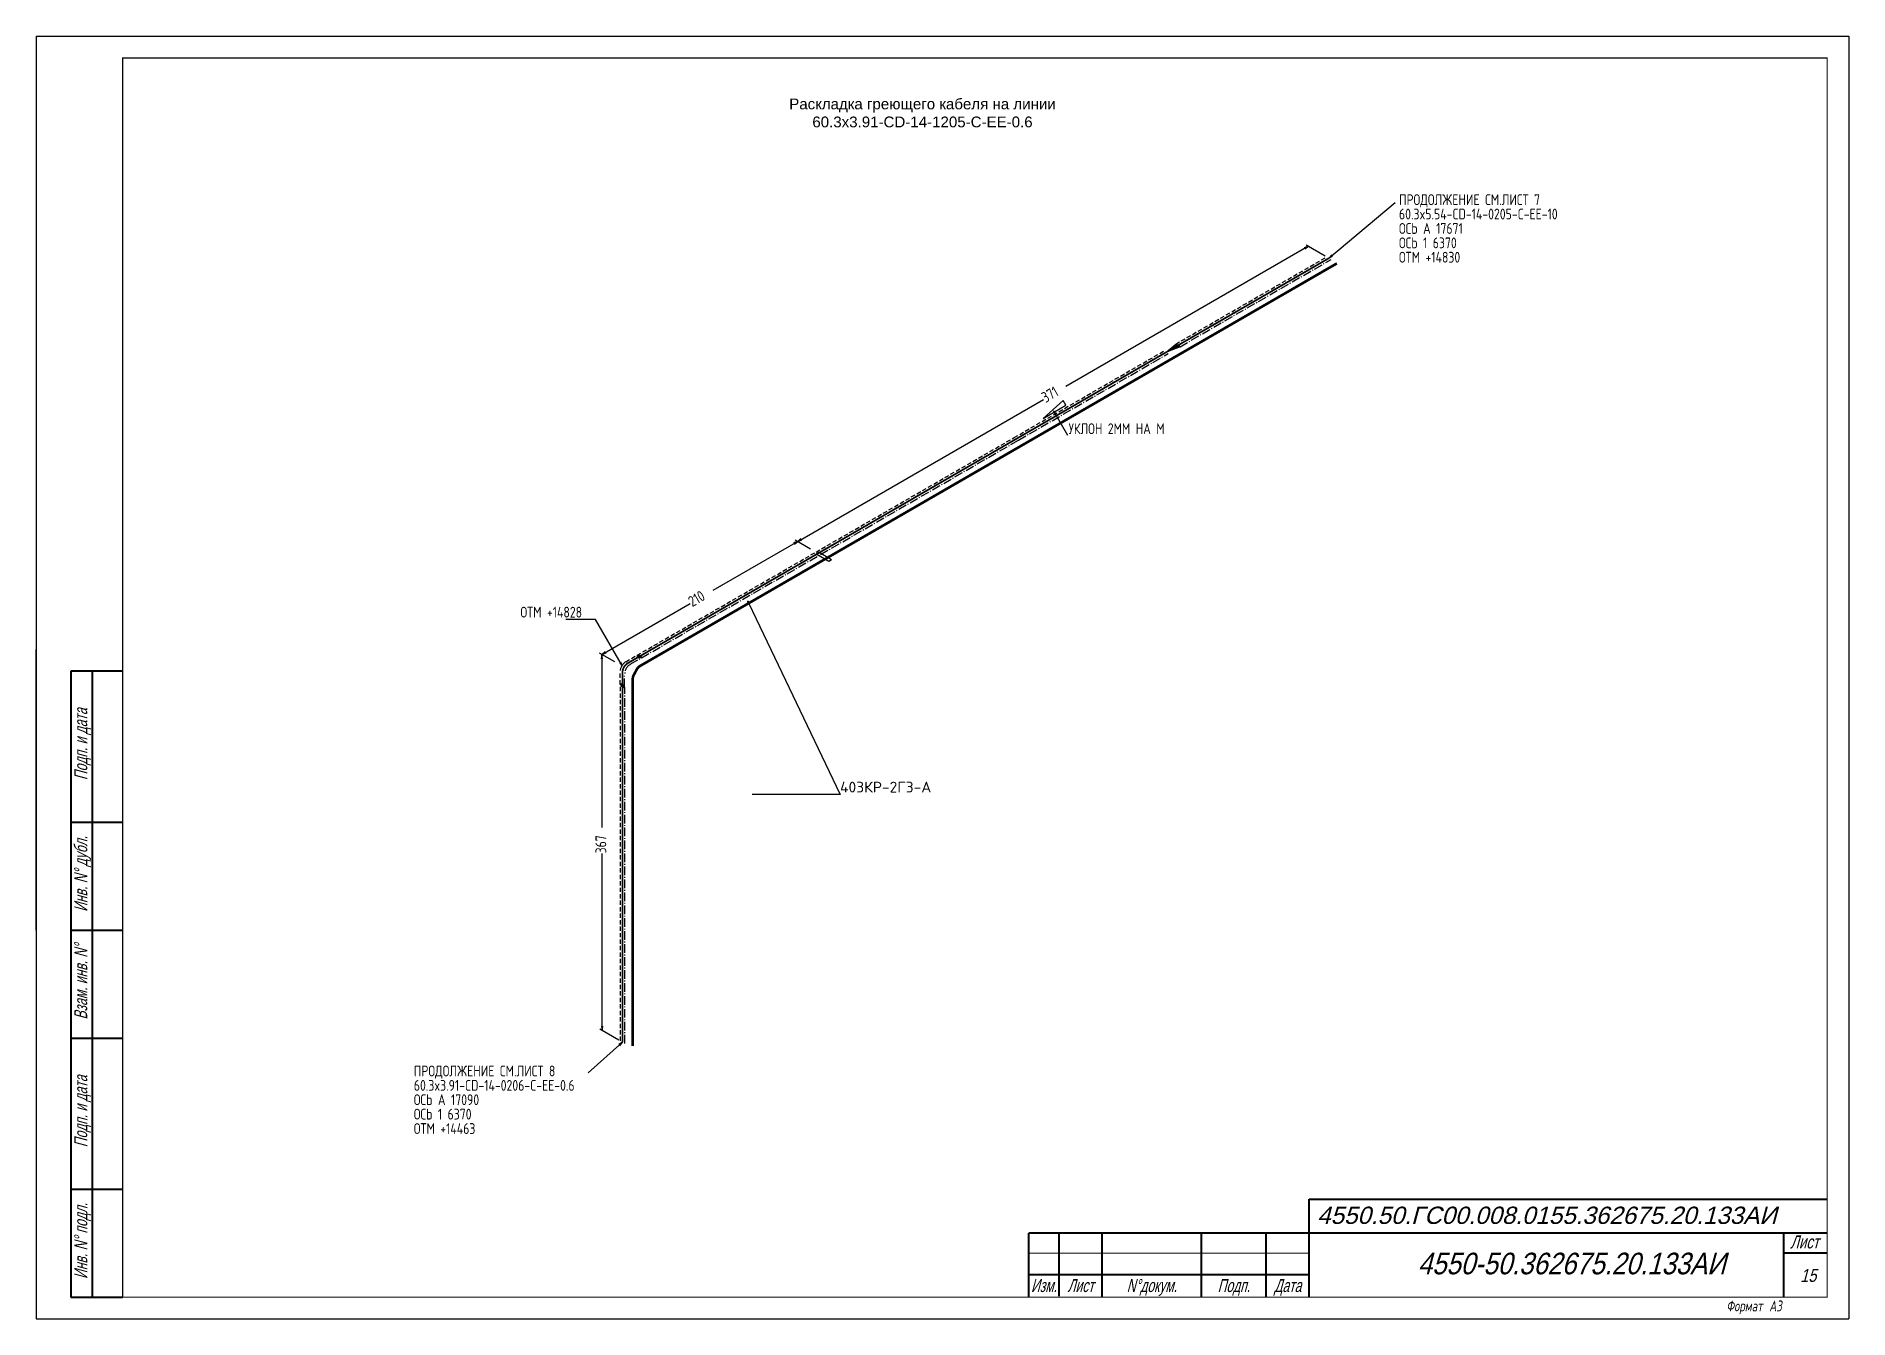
# Model space of a CAD drawing. Header units: millimetres. Extents: x 789 to 2531, y -2516 to 1713.
# Drawn here: x 1418.8 to 1838.8, y 723 to 1020 of the extents above; entities that cross this region are included whole.
import ezdxf
from ezdxf import colors
from ezdxf.entities.mleader import LeaderData, LeaderLine
from ezdxf.enums import TextEntityAlignment as Align
from ezdxf.math import Vec2, Vec3

# ---------------------------------------------------------------- set-up
doc = ezdxf.new("R2010")
doc.units = ezdxf.units.MM
for name, pattern in [('GT110', [1.5, 1, -0.5]), ('GT111', [3, 2, -0.4, 0.2, -0.4]), ('HIDDEN', [0.375, 0.25, -0.125]), ('JIS_02_4.0', [5.5, 4, -1.5])]:
    doc.linetypes.add(name, pattern=pattern)
for name, color, linetype in [('GT_1', 7, 'Continuous'), ('RAMKA', 2, 'Continuous'), ('TRACE', 1, 'HIDDEN')]:
    doc.layers.add(name, color=color, linetype=linetype)
doc.layers.add('Текст штампа', color=7, linetype='Continuous', lineweight=0)
doc.layers.add('Электрообогрев', color=1, linetype='JIS_02_4.0', lineweight=30)
doc.styles.add('Aryal.cyr 3', font='arial.ttf', dxfattribs={"width": 0.666667, "oblique": 15, "height": 3})
doc.styles.add('ESKDU', font='eskd_u.shx')
doc.styles.add('HTX1', font='GOST2304A', dxfattribs={"width": 0.98})
doc.styles.get("Standard").update_dxf_attribs({"font": 'txt.shx'})

msp = doc.modelspace()

# ---------------------------------------------------------------- texts
at = {"color": 0, "oblique": 10, "width": 0.7}
msp.add_text('Формат А3', height=2.5, dxfattribs=at).set_placement((1810.51, 724.68))
at = {"color": 7, "linetype": 'Continuous', "ltscale": 3, "insert": (1624.2, 1002.19), "char_height": 2.5, "width": 99.0105, "attachment_point": 5, "style": 'ESKDU'}
msp.add_mtext('{\\fArial|b0|i0|c204|p34;\\C0;Раскладка греющего кабеля на линии \\P60.3x3.91-CD-14-1205-C-EE-0.6}', dxfattribs=at)
at = {"layer": 'GT_1', "style": 'HTX1', "width": 0.98}
for s, p in [('ПРОДОЛЖЕНИЕ СМ.ЛИСТ 7', (1734.62, 980.87)), ('60.3x5.54-CD-14-0205-C-EE-10', (1734.62, 977.54)), ('ОСЬ A 17671', (1734.62, 974.2)), ('ОСЬ 1 6370', (1734.62, 970.87)), ('ОТМ +14830', (1734.62, 967.54)), ('УКЛОН 2MM НА М', (1658.08, 927.82)), ('ОТМ +14828', (1531.04, 885.34)), ('ПРОДОЛЖЕНИЕ СМ.ЛИСТ 8', (1506.33, 779.09)), ('60.3x3.91-CD-14-0206-C-EE-0.6', (1506.33, 775.75)), ('ОСЬ A 17090', (1506.33, 772.42)), ('ОСЬ 1 6370', (1506.33, 769.09)), ('ОТМ +14463', (1506.33, 765.75))]:
    msp.add_text(s, height=2.5, dxfattribs=at).set_placement(p)
for s, rotation, p in [('371', 30, (1652.71, 934.99)), ('210', 30, (1570.86, 887.74)), ('367', 90, (1550.92, 830.73))]:
    msp.add_text(s, height=2.5, rotation=rotation, dxfattribs=at).set_placement(p)
at = {"layer": 'RAMKA', "color": 7, "lineweight": 20, "style": 'Aryal.cyr 3', "oblique": 15, "width": 0.666667}
for s, p in [('Подп. и дата', (1429.15, 856.01)), ('Инв. N%%D дубл.', (1429.15, 825.98)), ('Взам. инв. N%%D', (1429.15, 800.98)), ('Подп. и дата', (1429.15, 770.98)), ('Инв. N%%D подл.', (1429.15, 740.98))]:
    msp.add_text(s, height=3, rotation=90, dxfattribs=at).set_placement(p, align=Align.MIDDLE_CENTER)
at = {"layer": 'RAMKA', "color": 0, "lineweight": 20, "style": 'Aryal.cyr 3', "oblique": 15, "width": 0.726944}
msp.add_text('Лист', height=3, dxfattribs=at).set_placement((1825.28, 739.24), (1831.9, 739.24), align=Align.FIT)
at = {"layer": 'RAMKA', "color": 0, "lineweight": 20, "style": 'Aryal.cyr 3', "oblique": 15, "width": 0.666667}
for s, p in [('Изм.', (1652.34, 730.65)), ('Лист', (1660.84, 730.65)), ('N%%Dдокум.', (1677.34, 730.65)), ('Подп.', (1696.34, 730.65)), ('Дата', (1708.84, 730.65))]:
    msp.add_text(s, height=3, dxfattribs=at).set_placement(p, align=Align.MIDDLE_CENTER)
at = {"layer": 'RAMKA', "color": 0, "lineweight": 20, "style": 'Aryal.cyr 3', "oblique": 15, "width": 0.8}
msp.add_text('15', height=3, dxfattribs=at).set_placement((1827.6, 731.49))
at = {"layer": 'Текст штампа', "color": 0, "lineweight": 20, "style": 'Aryal.cyr 3', "oblique": 15}
msp.add_text('4550.50.ГС00.008.0155.362675.20.133АИ', height=4, dxfattribs=at).set_placement((1768.89, 746.92), align=Align.MIDDLE_CENTER)
at = {"layer": 'Текст штампа', "color": 0, "lineweight": 20, "style": 'Aryal.cyr 3', "oblique": 15, "width": 0.85}
msp.add_text('4550-50.362675.20.133АИ', height=5, dxfattribs=at).set_placement((1774.62, 735.75), align=Align.MIDDLE_CENTER)

# ---------------------------------------------------------------- blocks, each defined once
blk = doc.blocks.new('_Dot')
at = {"color": 0, "linetype": 'ByBlock', "lineweight": -2}
blk.add_line((-0.5, 0), (-1, 0), dxfattribs=at)
at = {"color": 0, "linetype": 'ByBlock', "const_width": 0.5}
blk.add_lwpolyline([(-0.25, 0, 1), (0.25, 0, 1)], format="xyb", close=True, dxfattribs=at)

# ---------------------------------------------------------------- linework, layer by layer
at = {"linetype": 'Continuous'}
for p, q in [((1418.84, 1019.96), (1418.84, 722.96)), ((1418.84, 1019.96), (1838.84, 1019.96)), ((1838.84, 1019.96), (1838.84, 722.96)), ((1418.84, 722.96), (1838.84, 722.96))]:
    msp.add_line(p, q, dxfattribs=at)
at = {"color": 7}
for p, q in [((1418.84, 812.96), (1418.84, 877.96)), ((1438.84, 877.96), (1438.84, 727.96))]:
    msp.add_line(p, q, dxfattribs=at)
at = {"linetype": 'Continuous', "const_width": 0.3}
msp.add_lwpolyline([(1438.84, 1014.96), (1833.84, 1014.96), (1833.84, 727.96), (1438.84, 727.96)], close=True, dxfattribs=at)
at = {"layer": 'GT_1', "flags": 128}
for points in [[(1718.38, 968.57), (1733.73, 981.5)], [(1713.63, 971.32), (1657.43, 938.87)], [(1712.88, 970.67), (1713.63, 971.32), (1712.68, 970.97)], [(1717.53, 969.07), (1713.08, 971.62)], [(1719.03, 969.32), (1718.38, 968.57), (1719.23, 969.07)], [(1683.38, 948.37), (1683.93, 948.07), (1680.63, 946.77), (1682.88, 948.67), (1683.88, 948.07), (1680.88, 946.92), (1682.93, 948.62), (1683.78, 948.12), (1681.18, 947.07), (1682.98, 948.57), (1683.73, 948.17), (1681.43, 947.27), (1683.08, 948.57), (1683.68, 948.22), (1681.68, 947.37), (1683.13, 948.52), (1683.58, 948.27), (1681.98, 947.57), (1683.23, 948.47), (1683.53, 948.27), (1682.18, 947.67), (1683.28, 948.42), (1683.43, 948.32), (1682.48, 947.87), (1683.33, 948.37), (1683.38, 948.37), (1680.63, 946.77)], [(1595.28, 902.97), (1652.23, 935.87)], [(1652.13, 931.42), (1657.43, 934.52), (1656.83, 935.62), (1652.13, 931.42)], [(1655.23, 932.47), (1654.58, 933.22), (1654.93, 932.27)], [(1654.58, 933.22), (1657.83, 927.57)], [(1598.28, 901.22), (1594.73, 903.27)], [(1598.28, 901.22), (1594.73, 903.27)], [(1596.03, 903.62), (1595.28, 902.97), (1596.23, 903.32)], [(1595.28, 902.97), (1575.58, 891.62)], [(1594.53, 902.32), (1595.28, 902.97), (1594.33, 902.62)], [(1599.58, 900.12), (1600.23, 900.47), (1603.13, 898.82)], [(1599.58, 900.12), (1602.48, 898.42), (1603.13, 898.82)], [(1549.93, 876.82), (1570.38, 888.62)], [(1554.68, 874.07), (1548.43, 884.92), (1541.58, 884.92)], [(1552.93, 875.07), (1549.38, 877.12)], [(1552.93, 875.07), (1549.38, 877.12)], [(1550.08, 875.82), (1549.93, 876.82), (1549.78, 875.82)], [(1550.68, 877.47), (1549.93, 876.82), (1550.88, 877.17)], [(1549.93, 876.82), (1549.93, 836.72)], [(1554.03, 874.82), (1554.68, 874.07), (1554.33, 875.02)], [(1558.58, 876.32), (1558.58, 876.02), (1559.03, 876.07), (1559.13, 876.32), (1558.58, 876.62), (1558.13, 876.57), (1558.03, 876.32), (1558.58, 876.02), (1559.03, 876.27), (1558.23, 876.32), (1558.23, 876.52), (1558.58, 876.52), (1558.58, 876.32)], [(1554.68, 869.57), (1554.93, 869.12), (1555.13, 869.32), (1554.93, 869.72), (1554.43, 870.02), (1554.23, 869.82), (1554.43, 869.42), (1554.93, 869.12), (1554.93, 869.62), (1554.48, 869.47), (1554.33, 869.77), (1554.48, 869.87), (1554.68, 869.57)], [(1549.95, 789.74), (1549.95, 830.69)], [(1553.85, 787.49), (1549.4, 790.04)], [(1549.8, 790.74), (1549.95, 789.74), (1550.1, 790.74)], [(1554.7, 786.99), (1546.76, 779.89)], [(1554.09, 786.18), (1554.7, 786.99), (1553.85, 786.48)]]:
    msp.add_lwpolyline(points, dxfattribs=at)
at = {"layer": 'GT_1', "linetype": 'GT110', "flags": 128}
for points in [[(1682.88, 948.67), (1717.88, 968.87)], [(1645.43, 927.02), (1680.13, 947.07)], [(1599.53, 900.52), (1645.43, 927.02)], [(1558.08, 876.62), (1599.53, 900.52)], [(1555.48, 875.12), (1558.08, 876.62)], [(1554.18, 869.87), (1554.18, 872.87)], [(1554.2, 787.29), (1554.2, 869.84)]]:
    msp.add_lwpolyline(points, dxfattribs=at)
at = {"layer": 'GT_1', "const_width": 0.4, "flags": 128}
for points in [[(1718.38, 968.57), (1683.38, 948.37)], [(1680.63, 946.77), (1645.93, 926.72)], [(1645.93, 926.72), (1600.03, 900.22)], [(1600.03, 900.22), (1558.58, 876.32)], [(1558.58, 876.32), (1555.98, 874.82)], [(1554.68, 872.57), (1554.68, 869.57)], [(1554.7, 869.54), (1554.7, 786.99)]]:
    msp.add_lwpolyline(points, dxfattribs=at)
at = {"layer": 'GT_1', "linetype": 'GT111', "flags": 128}
for points in [[(1683.88, 948.07), (1718.88, 968.27)], [(1646.43, 926.42), (1681.13, 946.47)], [(1600.53, 899.92), (1646.43, 926.42)], [(1559.08, 876.02), (1600.53, 899.92)], [(1556.48, 874.52), (1559.08, 876.02)], [(1555.18, 869.27), (1555.18, 872.27)], [(1555.2, 786.69), (1555.2, 869.24)]]:
    msp.add_lwpolyline(points, dxfattribs=at)
at = {"layer": 'GT_1', "linetype": 'GT110', "flags": 128}
msp.add_lwpolyline([(1555.46, 875.12, 0.267786), (1554.16, 872.87)], format="xyb", dxfattribs=at)
at = {"layer": 'GT_1', "const_width": 0.4, "flags": 128}
msp.add_lwpolyline([(1555.98, 874.82, 0.267786), (1554.68, 872.57)], format="xyb", dxfattribs=at)
at = {"layer": 'GT_1', "linetype": 'GT111', "flags": 128}
msp.add_lwpolyline([(1556.5, 874.52, 0.267786), (1555.2, 872.27)], format="xyb", dxfattribs=at)
at = {"layer": 'RAMKA', "color": 7, "lineweight": 40}
for p, q in [((1438.84, 872.96), (1426.84, 872.96)), ((1426.84, 872.96), (1426.84, 727.96)), ((1431.84, 727.96), (1431.84, 872.96)), ((1426.84, 837.96), (1438.84, 837.96)), ((1426.84, 812.96), (1438.84, 812.96)), ((1426.84, 787.96), (1438.84, 787.96)), ((1426.84, 752.96), (1438.84, 752.96)), ((1426.84, 727.96), (1438.84, 727.96))]:
    msp.add_line(p, q, dxfattribs=at)
at = {"layer": 'RAMKA', "color": 0, "lineweight": 40}
for p, q in [((1713.84, 727.96), (1713.84, 750.68)), ((1713.84, 750.68), (1833.89, 750.68)), ((1833.84, 742.81), (1648.84, 742.81)), ((1648.84, 727.96), (1648.84, 742.81)), ((1655.87, 728.15), (1655.87, 742.81)), ((1665.87, 727.96), (1665.87, 742.81)), ((1688.87, 727.96), (1688.87, 742.81)), ((1703.87, 727.96), (1703.87, 742.81)), ((1823.77, 727.96), (1823.77, 742.81)), ((1833.84, 738.13), (1823.77, 738.13)), ((1713.84, 733.15), (1648.84, 733.15))]:
    msp.add_line(p, q, dxfattribs=at)
at = {"layer": 'RAMKA', "color": 0, "lineweight": 9}
msp.add_line((1713.84, 738.15), (1648.84, 738.15), dxfattribs=at)
at = {"layer": 'TRACE', "lineweight": 25, "ltscale": 7, "const_width": 0.6, "flags": 128}
msp.add_lwpolyline([(1557.05, 786.14), (1557.05, 871.06, -0.123403), (1557.28, 872.01), (1558, 873.35, -0.13992), (1558.77, 874.14), (1720.22, 967.36)], format="xyb", dxfattribs=at)

msp.set_redraw_order([(e.dxf.handle, doc.entitydb.next_handle()) for e in msp.query("TEXT MTEXT ATTDEF DIMENSION ARC_DIMENSION")])  # texts and dimensions are drawn at this point

# ---------------------------------------------------------------- next in the draw order: leaders
at = {"layer": 'Электрообогрев', "linetype": 'Continuous', "lineweight": 25}
ml = msp.add_multileader_mtext('Standard', dxfattribs=at)
ml.set_content('403КР-2Г3-A', color=256)
ml.set_leader_properties()
ml.set_arrow_properties(name='DOT')
ml.build(insert=Vec2(0, 0))
ml.multileader.update_dxf_attribs({"has_dogleg": 0, "text_left_attachment_type": 6, "text_right_attachment_type": 6, "dogleg_length": 1, "arrow_head_size": 0.5})
ctx = ml.context
ctx.base_point, ctx.char_height, ctx.arrow_head_size, ctx.landing_gap_size, ctx.plane_origin = Vec3(1605.1, 844.33), 2.5, 0.5, 0, Vec3(1630.75, 804.99)
ctx.left_attachment, ctx.right_attachment = 6, 6
notes = []
notes.append((ctx, [(0, (1, 1, 0), (1604.6, 844.33), (1, 0), 0.5, [(0, [(1583.78, 889.03)], 0, [])])]))
ctx.mtext.insert, ctx.mtext.flow_direction = Vec3(1605.1, 847.33), 5
ctx.mtext.has_bg_fill, ctx.mtext.bg_color, ctx.mtext.bg_scale_factor, ctx.mtext.bg_transparency, ctx.mtext.use_window_bg_color = 1, -1027028792, 1.5, 0, 1
for ctx, leaders in notes:
    for number, flags, end, landing, length, lines in leaders:
        leader = LeaderData()
        leader.index, (leader.has_last_leader_line, leader.has_dogleg_vector, leader.attachment_direction) = number, flags
        leader.last_leader_point, leader.dogleg_vector, leader.dogleg_length = Vec3(end), Vec3(landing), length
        for number, points, colour, breaks in lines:
            line = LeaderLine()
            line.index, line.vertices, line.color, line.breaks = number, Vec3.list(points), colors.encode_raw_color(colour), breaks
            leader.lines.append(line)
        ctx.leaders.append(leader)

doc.saveas('drawing.dxf')
